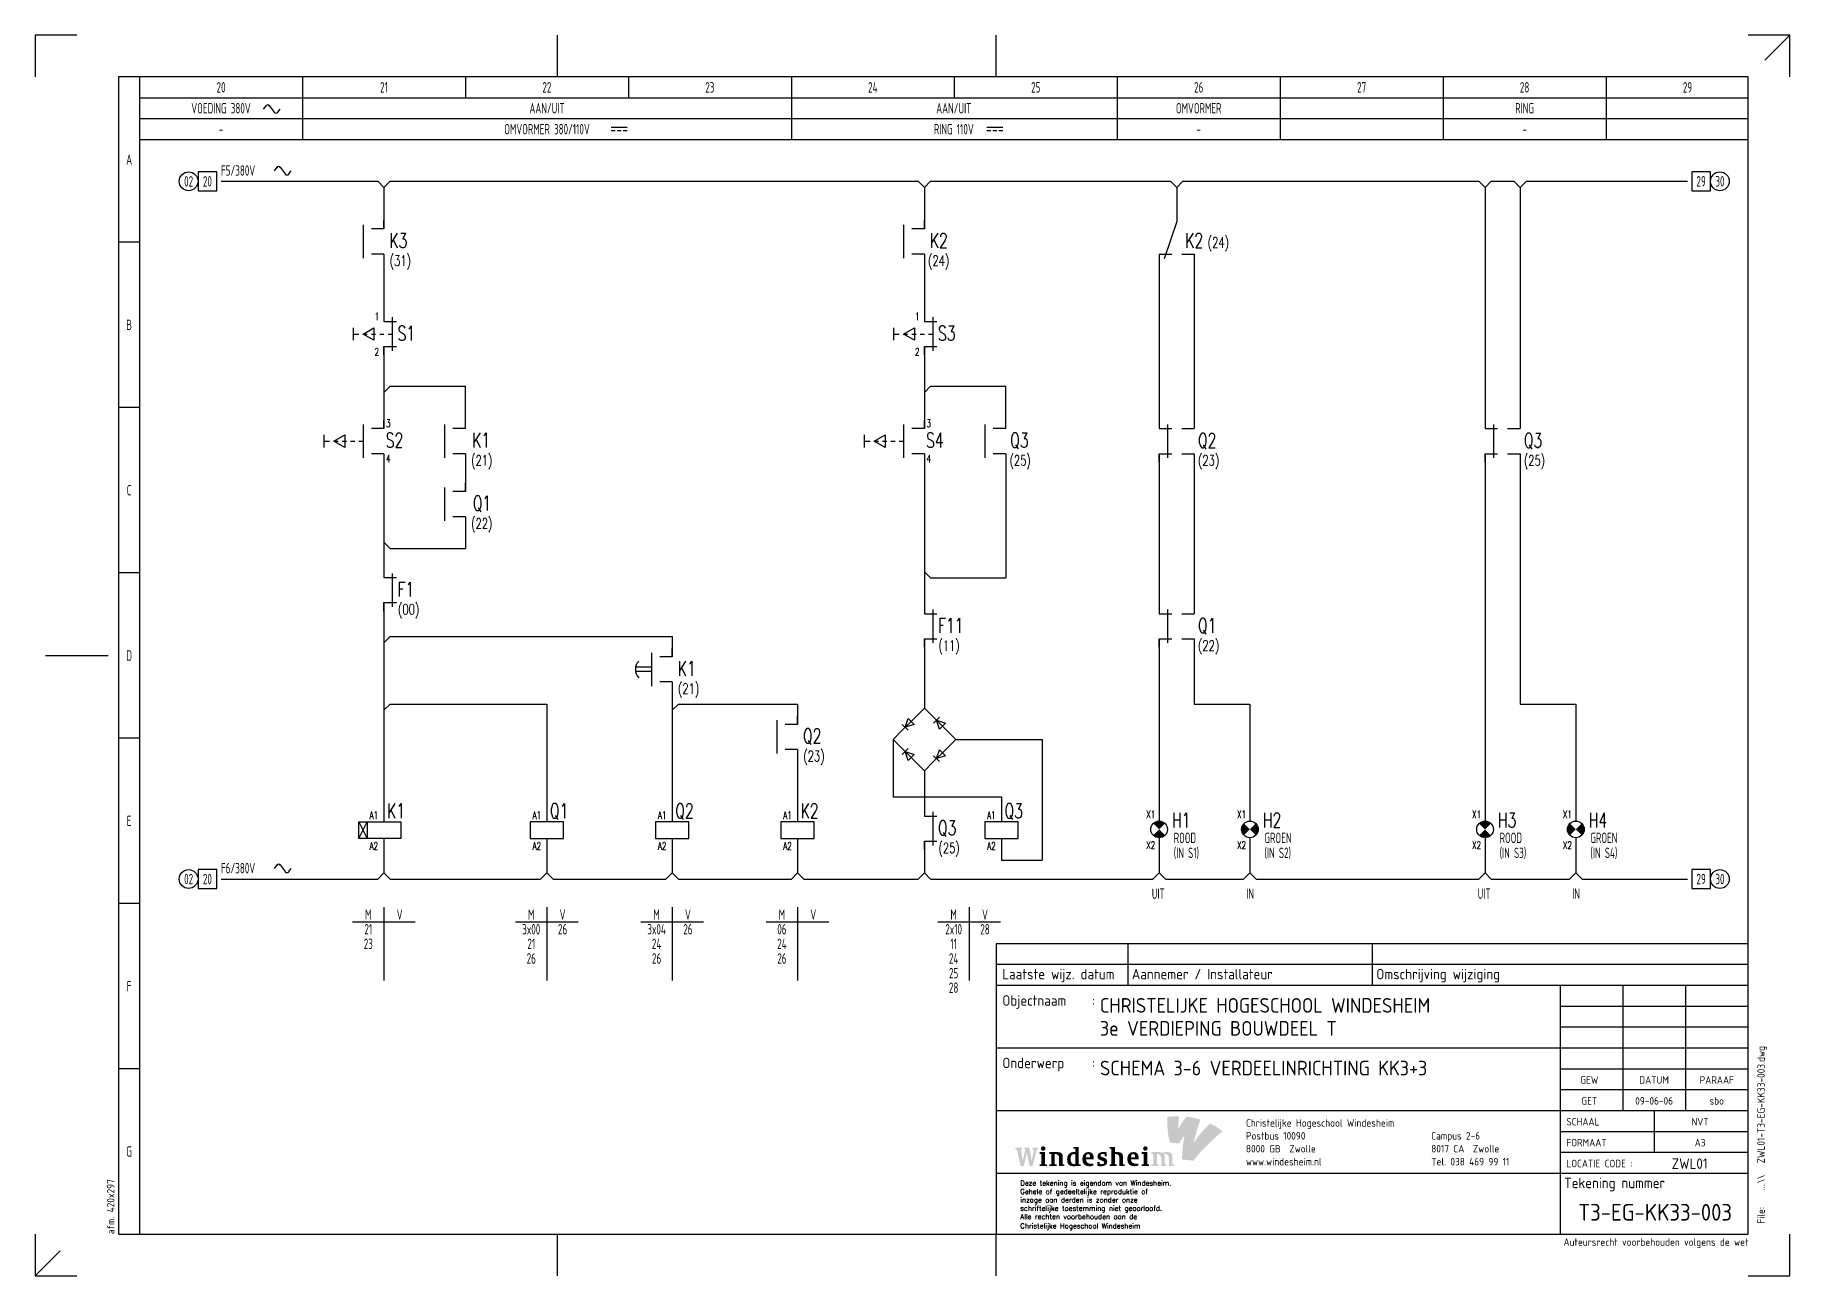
# Model space of a CAD drawing. Header units: millimetres. Extents: x 0 to 420, y 0 to 297.
import ezdxf
from ezdxf.enums import TextEntityAlignment as Align

# ---------------------------------------------------------------- set-up
doc = ezdxf.new("R2010")
doc.units = ezdxf.units.MM
doc.layers.get('0').update_dxf_attribs({"linetype": 'CONTINUOUS'})
for name, color, linetype in [('00att018', 1, 'CONTINUOUS'), ('00att025', 2, 'CONTINUOUS'), ('00att035', 3, 'CONTINUOUS'), ('00att050', 4, 'CONTINUOUS'), ('00kad018', 1, 'CONTINUOUS'), ('00kad025', 2, 'CONTINUOUS'), ('00kad070', 5, 'CONTINUOUS'), ('BL$2----_KADER', 7, 'CONTINUOUS'), ('BL$4----_STEMPEL', 7, 'CONTINUOUS'), ('ByLayer', 2, 'CONTINUOUS'), ('D25', 1, 'CONTINUOUS'), ('D35', 2, 'CONTINUOUS'), ('EL6-----', 7, 'CONTINUOUS'), ('LAAG_1', 160, 'CONTINUOUS')]:
    doc.layers.add(name, color=color, linetype=linetype)
doc.styles.add('EDU', font='ROMANS.SHX', dxfattribs={"height": 2.5})
doc.styles.add('ISO', font='isocp.shx')
doc.styles.add('ROMANS', font='romans', dxfattribs={"height": 2})
doc.styles.get("Standard").update_dxf_attribs({"font": 'ISOCP'})

msp = doc.modelspace()

# ---------------------------------------------------------------- texts
at = {"layer": 'D25', "color": 1, "width": 0.7}
for s, p in [('A', (22.5, 267.21)), ('B', (22.5, 227.64)), ('C', (22.5, 188.07)), ('D', (22.5, 148.5)), ('E', (22.5, 108.93)), ('F', (22.5, 69.36)), ('G', (22.5, 29.79))]:
    msp.add_text(s, height=2.5, dxfattribs=at).set_placement(p, align=Align.MIDDLE)
at = {"layer": 'D25', "width": 0.7}
for tag, p in [('20', (44.5, 284.5)), ('21', (83.5, 284.5)), ('22', (122.5, 284.5)), ('23', (161.5, 284.5)), ('24', (200.5, 284.5)), ('25', (239.5, 284.5)), ('26', (278.5, 284.5)), ('27', (317.5, 284.5)), ('28', (356.5, 284.5)), ('29', (395.5, 284.5))]:
    msp.add_attdef(tag, text='', height=2.5, dxfattribs=at).set_placement(p, align=Align.MIDDLE)
at = {"layer": 'D35', "color": 1, "linetype": 'Continuous', "width": 0.7}
for s, p in [('VOEDING 380V', (44.5, 279.5)), ('AAN/UIT', (122.53, 279.5)), ('AAN/UIT', (219.89, 279.5)), ('OMVORMER', (278.5, 279.5)), ('RING', (356.5, 279.5)), ('-', (44.5, 274.5)), ('OMVORMER 380/110V', (122.53, 274.5)), ('RING 110V', (219.89, 274.5)), ('-', (278.5, 274.5)), ('-', (356.5, 274.5))]:
    msp.add_text(s, height=2.5, dxfattribs=at).set_placement(p, align=Align.MIDDLE)
for s, p in [('F5/380V', (44.5, 263.35)), ('ROOD', (272.52, 103.6)), ('GROEN', (294.25, 103.6)), ('ROOD', (350.52, 103.6)), ('GROEN', (372.25, 103.6)), ('(IN S1)', (272.52, 100.02)), ('(IN S2)', (294.25, 100.02)), ('(IN S3)', (350.52, 100.02)), ('(IN S4)', (372.25, 100.02)), ('F6/380V', (44.5, 96.35)), ('UIT', (267.27, 90.24)), ('IN', (289.88, 90.24)), ('UIT', (345.27, 90.24)), ('IN', (367.88, 90.24))]:
    msp.add_text(s, height=2.5, dxfattribs=at).set_placement(p)
at = {"layer": 'D35', "color": 2, "style": 'ROMANS', "width": 0.7}
for s, p in [('K3', (84.79, 246.08)), ('K2', (214.14, 246.08)), ('K2', (275.27, 246.08)), ('S1', (86.75, 223.89)), ('S3', (216.09, 223.89)), ('S2', (83.92, 198.28)), ('K1', (104.6, 198.28)), ('S4', (213.26, 198.28)), ('Q3', (233.38, 198.28)), ('Q1', (104.77, 183.2)), ('F1', (86.75, 162.59)), ('F11', (216.09, 153.93)), ('K1', (153.79, 143.65)), ('Q2', (183.79, 127.5)), ('K1', (84.22, 109.57)), ('Q1', (123.22, 109.57)), ('Q2', (153.22, 109.57)), ('K2', (183.22, 109.57)), ('Q3', (232.02, 109.57)), ('H1', (272.11, 107.36)), ('H2', (293.85, 107.36)), ('H3', (350.11, 107.36)), ('H4', (371.85, 107.36)), ('Q3', (216.09, 105.49))]:
    msp.add_text(s, height=3.5, dxfattribs=at).set_placement(p)
at = {"layer": 'D35', "color": 1, "linetype": 'Continuous', "style": 'ROMANS', "width": 0.7}
for s, height, p in [('(24)', 2.5, (280.66, 246.1)), ('(31)', 2.5, (84.86, 241.74)), ('(24)', 2.5, (213.72, 241.74)), ('1', 1.8, (81.25, 228.77)), ('1', 1.8, (210.59, 228.77)), ('2', 1.8, (81.25, 220.28)), ('2', 1.8, (210.59, 220.28)), ('3', 1.8, (84, 203.16)), ('3', 1.8, (213.35, 203.16)), ('4', 1.8, (84, 194.72)), ('(21)', 2.5, (104.36, 193.94)), ('4', 1.8, (213.35, 194.72)), ('(25)', 2.5, (233.22, 193.94)), ('(23)', 2.5, (278.32, 193.94)), ('(25)', 2.5, (356.32, 193.94)), ('(22)', 2.5, (104.36, 178.86)), ('(00)', 2.5, (86.86, 158.29)), ('(11)', 2.5, (216.21, 149.63)), ('(22)', 2.5, (278.32, 149.63)), ('(21)', 2.5, (153.86, 139.31)), ('(23)', 2.5, (183.86, 123.16)), ('A1', 1.8, (80.05, 109.36)), ('A1', 1.8, (119.05, 109.36)), ('A1', 1.8, (149.05, 109.36)), ('A1', 1.8, (179.05, 109.36)), ('A1', 1.8, (227.86, 109.36)), ('X1', 1.8, (265.93, 109.56)), ('X1', 1.8, (287.67, 109.56)), ('X1', 1.8, (343.93, 109.56)), ('X1', 1.8, (365.67, 109.56)), ('A2', 1.8, (80.05, 102)), ('A2', 1.8, (119.05, 102)), ('A2', 1.8, (149.05, 102)), ('A2', 1.8, (179.05, 102)), ('(25)', 2.5, (216.21, 101.19)), ('A2', 1.8, (227.86, 102)), ('X2', 1.8, (265.93, 102.2)), ('X2', 1.8, (287.67, 102.2)), ('X2', 1.8, (343.93, 102.2)), ('X2', 1.8, (365.67, 102.2))]:
    msp.add_text(s, height=height, dxfattribs=at).set_placement(p)
at = {"layer": 'D35', "color": 2, "linetype": 'Continuous', "style": 'ROMANS', "width": 0.7}
for s, p in [('Q2', (278.32, 198.24)), ('Q3', (356.32, 198.24)), ('Q1', (278.32, 153.93))]:
    msp.add_text(s, height=3.5, dxfattribs=at).set_placement(p)
at = {"layer": 'D35', "color": 1, "linetype": 'Continuous', "width": 0.7}
msp.add_attdef('28', text='', height=2.5, dxfattribs=at).set_placement((219.85, 68.99), align=Align.MIDDLE)

# ---------------------------------------------------------------- blocks, each defined once
blk = doc.blocks.new('a3-windesheim-hor')
at = {"layer": '00kad018', "color": 1}
for p, q in [((0, 297), (0, 287)), ((10, 297), (0, 297)), ((125, 287), (125, 297)), ((230, 287), (230, 297)), ((420, 297), (410, 297)), ((420, 297), (414, 291)), ((420, 287), (420, 297)), ((2.5, 148.5), (17.5, 148.5)), ((0, 10), (0, 0)), ((125, 0), (125, 10)), ((230, 0), (230, 10)), ((420, 0), (420, 10)), ((0, 0), (6, 6)), ((0, 0), (10, 0)), ((410, 0), (420, 0))]:
    blk.add_line(p, q, dxfattribs=at)
at = {"layer": '00kad070', "color": 5}
for p, q in [((20, 287), (20, 10)), ((410, 287), (20, 287)), ((410, 10), (410, 287)), ((20, 10), (410, 10))]:
    blk.add_line(p, q, dxfattribs=at)
at = {"layer": '00att018', "color": 1, "style": 'ISO'}
blk.add_text('afm. 420x297', height=1.8, rotation=90, dxfattribs=at).set_placement((19, 10))
blk.add_text('Auteursrecht voorbehouden volgens de wet', height=1.8, dxfattribs=at).set_placement((410.08, 7.2), align=Align.RIGHT)
blk = doc.blocks.new('AI9-BLK4')
at = {"layer": 'LAAG_1'}
h = blk.add_hatch(color=40, dxfattribs=at)
edge = h.paths.add_edge_path()
edge.add_spline(control_points=[(7.13, 7.18), (4.76, 4.71), (2.6, 2.64), (-0.67, -2.09), (0, 0.48), (1.33, 5.88), (2.58, 8.98), (0.66, 9.66), (-2.22, 10.26), (-4.13, 10.42), (-5.47, 8.84), (-7.52, 5.49), (-8.07, 4.43), (-8, 6.89), (-7.74, 9.27), (-7.64, 10.61), (-9.57, 10.7), (-11, 10.61), (-13.21, 10.31), (-13.29, 6), (-13.05, 2.03), (-12.01, -2), (-10.76, -2.09), (-7.6, -2.36), (-7.6, -2.36), (-7.12, -1.66), (-6.13, -0.03), (-4.98, 1.41), (-5.44, -0.9), (-5.87, -4.06), (-6.06, -7.16), (-6.12, -8.14), (-6.15, -9.12), (-6.16, -10.06), (-4.67, -10.18), (-0.96, -10.58), (-0.72, -10.61), (-0.72, -10.61), (-0.71, -10.6), (-0.71, -10.6), (-0.7, -10.59), (-0.7, -10.58), (-0.69, -10.58), (0.69, -8.77), (2.26, -6.96), (3.63, -5.5), (4.7, -4.37), (5.74, -3.33), (6.72, -2.37), (9.27, 0.11), (11.5, 2.08), (13.21, 3.49), (11.03, 5.13), (9.48, 6.13), (7.13, 7.18)], knot_values=[0, 0, 0, 0, 1, 1, 1, 2, 2, 2, 3, 3, 3, 4, 4, 4, 5, 5, 5, 6, 6, 6, 7, 7, 7, 8, 8, 8, 9, 9, 9, 10, 10, 10, 11, 11, 11, 12, 12, 12, 13, 13, 13, 14, 14, 14, 15, 15, 15, 16, 16, 16, 17, 17, 17, 18, 18, 18, 18], degree=3, periodic=0)
h = blk.add_hatch(color=154, dxfattribs=at)
edge = h.paths.add_edge_path()
edge.add_spline(control_points=[(-0.71, -10.6), (-0.71, -10.6), (-0.71, -10.6), (-0.71, -10.6), (-0.74, -10.63), (-0.72, -10.62), (-0.71, -10.6)], knot_values=[0, 0, 0, 0, 1, 1, 1, 2, 2, 2, 2], degree=3, periodic=0)
h = blk.add_hatch(color=154, dxfattribs=at)
edge = h.paths.add_edge_path()
edge.add_spline(control_points=[(-0.71, -10.6), (-0.71, -10.6), (-0.7, -10.6), (-0.7, -10.6), (-0.67, -10.57), (-0.69, -10.59), (-0.71, -10.6)], knot_values=[0, 0, 0, 0, 1, 1, 1, 2, 2, 2, 2], degree=3, periodic=0)
blk = doc.blocks.new('AI9-BLK3')
at = {"layer": 'LAAG_1'}
h = blk.add_hatch(color=154, dxfattribs=at)
edge = h.paths.add_edge_path()
edge.add_spline(control_points=[(-27.78, 3.24), (-27.78, 3.24), (-29.75, -4.72), (-29.75, -4.72), (-29.75, -4.72), (-31.22, -4.72), (-31.22, -4.72), (-31.22, -4.72), (-32.46, 1.79), (-32.46, 1.79), (-32.46, 1.79), (-33.95, -4.72), (-33.95, -4.72), (-33.95, -4.72), (-35.41, -4.72), (-35.41, -4.72), (-35.41, -4.72), (-37.24, 3.24), (-37.24, 3.24), (-37.24, 3.24), (-38.03, 3.24), (-38.03, 3.24), (-38.03, 3.24), (-38.03, 4.16), (-38.03, 4.16), (-38.03, 4.16), (-34.81, 4.16), (-34.81, 4.16), (-34.81, 4.16), (-34.81, 3.24), (-34.81, 3.24), (-34.81, 3.24), (-35.38, 3.24), (-35.38, 3.24), (-35.38, 3.24), (-34.43, -2.11), (-34.43, -2.11), (-34.43, -2.11), (-33.18, 3.26), (-33.18, 3.26), (-33.18, 3.26), (-33.73, 3.26), (-33.73, 3.26), (-33.73, 3.26), (-33.73, 4.16), (-33.73, 4.16), (-33.73, 4.16), (-31.32, 4.16), (-31.32, 4.16), (-31.32, 4.16), (-30.15, -2.11), (-30.15, -2.11), (-30.15, -2.11), (-29.03, 3.24), (-29.03, 3.24), (-29.03, 3.24), (-29.84, 3.24), (-29.84, 3.24), (-29.84, 3.24), (-29.84, 4.16), (-29.84, 4.16), (-29.84, 4.16), (-27.18, 4.16), (-27.18, 4.16), (-27.18, 4.16), (-27.18, 3.24), (-27.18, 3.24), (-27.18, 3.24), (-27.78, 3.24), (-27.78, 3.24)], knot_values=[0, 0, 0, 0, 1, 1, 1, 2, 2, 2, 3, 3, 3, 4, 4, 4, 5, 5, 5, 6, 6, 6, 7, 7, 7, 8, 8, 8, 9, 9, 9, 10, 10, 10, 11, 11, 11, 12, 12, 12, 13, 13, 13, 14, 14, 14, 15, 15, 15, 16, 16, 16, 17, 17, 17, 18, 18, 18, 19, 19, 19, 20, 20, 20, 21, 21, 21, 22, 22, 22, 23, 23, 23, 23], degree=3, periodic=0)
h = blk.add_hatch(color=154, dxfattribs=at)
edge = h.paths.add_edge_path()
edge.add_spline(control_points=[(-26.42, -4.7), (-26.42, -4.7), (-26.42, -3.87), (-26.42, -3.87), (-26.42, -3.87), (-25.47, -3.87), (-25.47, -3.87), (-25.47, -3.87), (-25.47, 1.17), (-25.47, 1.17), (-25.47, 1.17), (-26.42, 1.17), (-26.42, 1.17), (-26.42, 1.17), (-26.42, 1.99), (-26.42, 1.99), (-26.42, 1.99), (-23.75, 1.99), (-23.75, 1.99), (-23.75, 1.99), (-23.75, -3.87), (-23.75, -3.87), (-23.75, -3.87), (-22.88, -3.87), (-22.88, -3.87), (-22.88, -3.87), (-22.88, -4.7), (-22.88, -4.7), (-22.88, -4.7), (-26.42, -4.7), (-26.42, -4.7)], knot_values=[0, 0, 0, 0, 1, 1, 1, 2, 2, 2, 3, 3, 3, 4, 4, 4, 5, 5, 5, 6, 6, 6, 7, 7, 7, 8, 8, 8, 9, 9, 9, 10, 10, 10, 10], degree=3, periodic=0)
edge = h.paths.add_edge_path()
edge.add_spline(control_points=[(-24.66, 2.67), (-25.25, 2.67), (-25.71, 3.15), (-25.71, 3.74), (-25.71, 4.33), (-25.25, 4.79), (-24.66, 4.79), (-24.07, 4.79), (-23.58, 4.33), (-23.58, 3.74), (-23.58, 3.15), (-24.07, 2.67), (-24.66, 2.67)], knot_values=[0, 0, 0, 0, 1, 1, 1, 2, 2, 2, 3, 3, 3, 4, 4, 4, 4], degree=3, periodic=0)
h = blk.add_hatch(color=154, dxfattribs=at)
edge = h.paths.add_edge_path()
edge.add_spline(control_points=[(-17.02, -4.7), (-17.02, -4.7), (-17.02, -0.94), (-17.02, -0.94), (-17.02, -0.3), (-17.19, 0.21), (-17.5, 0.52), (-17.87, 0.9), (-18.34, 1.07), (-18.89, 1.07), (-18.95, 1.07), (-19.03, 1.07), (-19.09, 1.06), (-19.09, 1.06), (-19.09, -3.87), (-19.09, -3.87), (-19.09, -3.87), (-18.24, -3.87), (-18.24, -3.87), (-18.24, -3.87), (-18.24, -4.7), (-18.24, -4.7), (-18.24, -4.7), (-21.72, -4.7), (-21.72, -4.7), (-21.72, -4.7), (-21.72, -3.87), (-21.72, -3.87), (-21.72, -3.87), (-20.8, -3.87), (-20.8, -3.87), (-20.8, -3.87), (-20.8, 1.17), (-20.8, 1.17), (-20.8, 1.17), (-21.72, 1.17), (-21.72, 1.17), (-21.72, 1.17), (-21.72, 1.99), (-21.72, 1.99), (-21.72, 1.99), (-19.44, 1.99), (-19.44, 1.99), (-19.15, 1.99), (-18.89, 2.03), (-18.56, 2.03), (-16.96, 2.03), (-16.32, 1.86), (-15.88, 1.41), (-15.46, 1), (-15.3, 0.57), (-15.3, -0.15), (-15.3, -0.15), (-15.3, -3.87), (-15.3, -3.87), (-15.3, -3.87), (-14.5, -3.87), (-14.5, -3.87), (-14.5, -3.87), (-14.5, -4.7), (-14.5, -4.7), (-14.5, -4.7), (-17.02, -4.7), (-17.02, -4.7)], knot_values=[0, 0, 0, 0, 1, 1, 1, 2, 2, 2, 3, 3, 3, 4, 4, 4, 5, 5, 5, 6, 6, 6, 7, 7, 7, 8, 8, 8, 9, 9, 9, 10, 10, 10, 11, 11, 11, 12, 12, 12, 13, 13, 13, 14, 14, 14, 15, 15, 15, 16, 16, 16, 17, 17, 17, 18, 18, 18, 19, 19, 19, 20, 20, 20, 21, 21, 21, 21], degree=3, periodic=0)
h = blk.add_hatch(color=154, dxfattribs=at)
edge = h.paths.add_edge_path(flags=16)
edge.add_spline(control_points=[(-6.76, -4.7), (-6.76, -4.7), (-6.76, -3.87), (-6.76, -3.87), (-6.76, -3.87), (-7.62, -3.87), (-7.62, -3.87), (-7.62, -3.87), (-7.62, 4.46), (-7.62, 4.46), (-7.62, 4.46), (-10.2, 4.46), (-10.2, 4.46), (-10.2, 4.46), (-10.2, 3.64), (-10.2, 3.64), (-10.2, 3.64), (-9.32, 3.64), (-9.32, 3.64), (-9.32, 3.64), (-9.32, 1.95), (-9.32, 1.95), (-9.59, 2), (-9.79, 2.04), (-10.19, 2.04), (-11.95, 2.04), (-13.23, 0.68), (-13.23, -1.45), (-13.23, -3.83), (-12.29, -4.77), (-10.28, -4.77), (-9.86, -4.77), (-9.32, -4.7), (-9.12, -4.7), (-9.12, -4.7), (-6.76, -4.7), (-6.76, -4.7)], knot_values=[0, 0, 0, 0, 1, 1, 1, 2, 2, 2, 3, 3, 3, 4, 4, 4, 5, 5, 5, 6, 6, 6, 7, 7, 7, 8, 8, 8, 9, 9, 9, 10, 10, 10, 11, 11, 11, 12, 12, 12, 12], degree=3, periodic=0)
edge = h.paths.add_edge_path()
edge.add_spline(control_points=[(-9.28, -3.73), (-9.49, -3.76), (-9.62, -3.78), (-9.79, -3.78), (-10.77, -3.78), (-11.52, -3.12), (-11.52, -1.21), (-11.52, 0.4), (-10.88, 1.06), (-10, 1.06), (-9.71, 1.06), (-9.48, 1.02), (-9.28, 0.97), (-9.28, 0.97), (-9.28, -3.73), (-9.28, -3.73)], knot_values=[0, 0, 0, 0, 1, 1, 1, 2, 2, 2, 3, 3, 3, 4, 4, 4, 5, 5, 5, 5], degree=3, periodic=0)
h = blk.add_hatch(color=154, dxfattribs=at)
edge = h.paths.add_edge_path(flags=16)
edge.add_spline(control_points=[(-0.43, -1.4), (-0.43, 1.03), (-1.16, 2.05), (-3.05, 2.05), (-4.8, 2.05), (-5.93, 0.7), (-5.93, -1.35), (-5.93, -3.59), (-4.75, -4.76), (-2.66, -4.76), (-1.92, -4.76), (-1.25, -4.65), (-0.71, -4.43), (-0.71, -4.43), (-0.71, -3.47), (-0.71, -3.47), (-1.15, -3.57), (-1.59, -3.59), (-2.01, -3.59), (-3.43, -3.59), (-4.18, -2.54), (-4.18, -1.4), (-4.18, -1.4), (-0.43, -1.4), (-0.43, -1.4)], knot_values=[0, 0, 0, 0, 1, 1, 1, 2, 2, 2, 3, 3, 3, 4, 4, 4, 5, 5, 5, 6, 6, 6, 7, 7, 7, 8, 8, 8, 8], degree=3, periodic=0)
edge = h.paths.add_edge_path()
edge.add_spline(control_points=[(-2.19, -0.48), (-2.19, -0.48), (-4.21, -0.48), (-4.21, -0.48), (-4.21, 0.48), (-3.76, 1.08), (-3.17, 1.08), (-2.58, 1.08), (-2.19, 0.63), (-2.19, -0.48)], knot_values=[0, 0, 0, 0, 1, 1, 1, 2, 2, 2, 3, 3, 3, 3], degree=3, periodic=0)
h = blk.add_hatch(color=154, dxfattribs=at)
edge = h.paths.add_edge_path()
edge.add_spline(control_points=[(3.18, -4.79), (2.42, -4.79), (1.53, -4.63), (1.31, -4.55), (1.31, -4.55), (1.31, -2.67), (1.31, -2.67), (1.31, -2.67), (2.34, -2.67), (2.34, -2.67), (2.34, -2.67), (2.34, -3.62), (2.34, -3.62), (2.58, -3.7), (2.94, -3.79), (3.32, -3.79), (4.14, -3.79), (4.53, -3.52), (4.53, -3.03), (4.53, -2.53), (4.09, -2.3), (3.53, -2.1), (3.53, -2.1), (2.71, -1.81), (2.71, -1.81), (1.84, -1.5), (1.32, -0.99), (1.32, 0.08), (1.32, 1.19), (2.31, 2.08), (3.93, 2.08), (4.57, 2.08), (5.29, 2), (5.66, 1.88), (5.66, 1.88), (5.66, 0.04), (5.66, 0.04), (5.66, 0.04), (4.69, 0.04), (4.69, 0.04), (4.69, 0.04), (4.69, 1), (4.69, 1), (4.43, 1.07), (4.17, 1.11), (3.89, 1.11), (3.16, 1.11), (2.8, 0.83), (2.8, 0.37), (2.8, -0.04), (3.05, -0.24), (3.64, -0.43), (3.64, -0.43), (4.44, -0.7), (4.44, -0.7), (5.37, -1.01), (6, -1.57), (6, -2.6), (6, -4), (4.84, -4.79), (3.18, -4.79)], knot_values=[0, 0, 0, 0, 1, 1, 1, 2, 2, 2, 3, 3, 3, 4, 4, 4, 5, 5, 5, 6, 6, 6, 7, 7, 7, 8, 8, 8, 9, 9, 9, 10, 10, 10, 11, 11, 11, 12, 12, 12, 13, 13, 13, 14, 14, 14, 15, 15, 15, 16, 16, 16, 17, 17, 17, 18, 18, 18, 19, 19, 19, 20, 20, 20, 20], degree=3, periodic=0)
h = blk.add_hatch(color=154, dxfattribs=at)
edge = h.paths.add_edge_path()
edge.add_spline(control_points=[(11.81, -4.7), (11.81, -4.7), (11.81, -1.02), (11.81, -1.02), (11.81, -0.32), (11.67, 0.19), (11.34, 0.52), (10.95, 0.91), (10.48, 1.07), (9.97, 1.07), (9.88, 1.07), (9.79, 1.06), (9.75, 1.06), (9.75, 1.06), (9.75, -3.87), (9.75, -3.87), (9.75, -3.87), (10.59, -3.87), (10.59, -3.87), (10.59, -3.87), (10.59, -4.7), (10.59, -4.7), (10.59, -4.7), (7.11, -4.7), (7.11, -4.7), (7.11, -4.7), (7.11, -3.87), (7.11, -3.87), (7.11, -3.87), (8.03, -3.87), (8.03, -3.87), (8.03, -3.87), (8.03, 3.64), (8.03, 3.64), (8.03, 3.64), (7.16, 3.64), (7.16, 3.64), (7.16, 3.64), (7.16, 4.46), (7.16, 4.46), (7.16, 4.46), (9.75, 4.46), (9.75, 4.46), (9.75, 4.46), (9.75, 1.99), (9.75, 1.99), (9.93, 2), (10.23, 2.03), (10.54, 2.03), (11.88, 2.03), (12.52, 1.84), (12.96, 1.4), (13.39, 0.97), (13.53, 0.51), (13.53, -0.15), (13.53, -0.15), (13.53, -3.87), (13.53, -3.87), (13.53, -3.87), (14.34, -3.87), (14.34, -3.87), (14.34, -3.87), (14.34, -4.7), (14.34, -4.7), (14.34, -4.7), (11.81, -4.7), (11.81, -4.7)], knot_values=[0, 0, 0, 0, 1, 1, 1, 2, 2, 2, 3, 3, 3, 4, 4, 4, 5, 5, 5, 6, 6, 6, 7, 7, 7, 8, 8, 8, 9, 9, 9, 10, 10, 10, 11, 11, 11, 12, 12, 12, 13, 13, 13, 14, 14, 14, 15, 15, 15, 16, 16, 16, 17, 17, 17, 18, 18, 18, 19, 19, 19, 20, 20, 20, 21, 21, 21, 22, 22, 22, 22], degree=3, periodic=0)
h = blk.add_hatch(color=154, dxfattribs=at)
edge = h.paths.add_edge_path(flags=16)
edge.add_spline(control_points=[(21.09, -1.4), (21.09, 1.03), (20.36, 2.05), (18.47, 2.05), (16.72, 2.05), (15.6, 0.7), (15.6, -1.35), (15.6, -3.59), (16.77, -4.76), (18.87, -4.76), (19.6, -4.76), (20.27, -4.65), (20.81, -4.43), (20.81, -4.43), (20.81, -3.47), (20.81, -3.47), (20.37, -3.57), (19.93, -3.59), (19.52, -3.59), (18.09, -3.59), (17.35, -2.54), (17.35, -1.4), (17.35, -1.4), (21.09, -1.4), (21.09, -1.4)], knot_values=[0, 0, 0, 0, 1, 1, 1, 2, 2, 2, 3, 3, 3, 4, 4, 4, 5, 5, 5, 6, 6, 6, 7, 7, 7, 8, 8, 8, 8], degree=3, periodic=0)
edge = h.paths.add_edge_path()
edge.add_spline(control_points=[(19.33, -0.48), (19.33, -0.48), (17.31, -0.48), (17.31, -0.48), (17.31, 0.48), (17.76, 1.08), (18.35, 1.08), (18.94, 1.08), (19.33, 0.63), (19.33, -0.48)], knot_values=[0, 0, 0, 0, 1, 1, 1, 2, 2, 2, 3, 3, 3, 3], degree=3, periodic=0)
h = blk.add_hatch(color=154, dxfattribs=at)
edge = h.paths.add_edge_path()
edge.add_spline(control_points=[(22.47, -4.7), (22.47, -4.7), (22.47, -3.87), (22.47, -3.87), (22.47, -3.87), (23.42, -3.87), (23.42, -3.87), (23.42, -3.87), (23.42, 1.17), (23.42, 1.17), (23.42, 1.17), (22.47, 1.17), (22.47, 1.17), (22.47, 1.17), (22.47, 1.99), (22.47, 1.99), (22.47, 1.99), (25.13, 1.99), (25.13, 1.99), (25.13, 1.99), (25.13, -3.87), (25.13, -3.87), (25.13, -3.87), (26, -3.87), (26, -3.87), (26, -3.87), (26, -4.7), (26, -4.7), (26, -4.7), (22.47, -4.7), (22.47, -4.7)], knot_values=[0, 0, 0, 0, 1, 1, 1, 2, 2, 2, 3, 3, 3, 4, 4, 4, 5, 5, 5, 6, 6, 6, 7, 7, 7, 8, 8, 8, 9, 9, 9, 10, 10, 10, 10], degree=3, periodic=0)
edge = h.paths.add_edge_path()
edge.add_spline(control_points=[(24.23, 2.67), (23.64, 2.67), (23.18, 3.15), (23.18, 3.74), (23.18, 4.33), (23.64, 4.79), (24.23, 4.79), (24.82, 4.79), (25.31, 4.33), (25.31, 3.74), (25.31, 3.15), (24.82, 2.67), (24.23, 2.67)], knot_values=[0, 0, 0, 0, 1, 1, 1, 2, 2, 2, 3, 3, 3, 4, 4, 4, 4], degree=3, periodic=0)
h = blk.add_hatch(color=154, dxfattribs=at)
edge = h.paths.add_edge_path()
edge.add_spline(control_points=[(35.52, -4.7), (35.52, -4.7), (35.52, -0.89), (35.52, -0.89), (35.52, -0.3), (35.34, 0.21), (35.04, 0.52), (34.66, 0.9), (34.24, 1.07), (33.55, 1.07), (33.41, 1.07), (33.28, 1.05), (33.17, 1.03), (33.4, 0.83), (33.52, 0.35), (33.52, -0.07), (33.52, -0.07), (33.52, -3.87), (33.52, -3.87), (33.52, -3.87), (34.3, -3.87), (34.3, -3.87), (34.3, -3.87), (34.3, -4.7), (34.3, -4.7), (34.3, -4.7), (31.82, -4.7), (31.82, -4.7), (31.82, -4.7), (31.82, -0.89), (31.82, -0.89), (31.82, -0.18), (31.64, 0.24), (31.34, 0.53), (30.95, 0.92), (30.5, 1.07), (30.01, 1.07), (29.96, 1.07), (29.9, 1.06), (29.8, 1.06), (29.8, 1.06), (29.8, -3.87), (29.8, -3.87), (29.8, -3.87), (30.64, -3.87), (30.64, -3.87), (30.64, -3.87), (30.64, -4.7), (30.64, -4.7), (30.64, -4.7), (27.17, -4.7), (27.17, -4.7), (27.17, -4.7), (27.17, -3.87), (27.17, -3.87), (27.17, -3.87), (28.09, -3.87), (28.09, -3.87), (28.09, -3.87), (28.09, 1.17), (28.09, 1.17), (28.09, 1.17), (27.17, 1.17), (27.17, 1.17), (27.17, 1.17), (27.17, 1.99), (27.17, 1.99), (27.17, 1.99), (29.58, 1.99), (29.58, 1.99), (29.86, 1.99), (30.2, 2.03), (30.42, 2.03), (31.35, 2.03), (31.94, 1.93), (32.49, 1.67), (32.96, 1.86), (33.67, 2.01), (34.45, 2.01), (35.63, 2.01), (36.25, 1.82), (36.67, 1.4), (37.08, 0.99), (37.23, 0.53), (37.23, -0.08), (37.23, -0.08), (37.23, -3.87), (37.23, -3.87), (37.23, -3.87), (38.03, -3.87), (38.03, -3.87), (38.03, -3.87), (38.03, -4.7), (38.03, -4.7), (38.03, -4.7), (35.52, -4.7), (35.52, -4.7)], knot_values=[0, 0, 0, 0, 1, 1, 1, 2, 2, 2, 3, 3, 3, 4, 4, 4, 5, 5, 5, 6, 6, 6, 7, 7, 7, 8, 8, 8, 9, 9, 9, 10, 10, 10, 11, 11, 11, 12, 12, 12, 13, 13, 13, 14, 14, 14, 15, 15, 15, 16, 16, 16, 17, 17, 17, 18, 18, 18, 19, 19, 19, 20, 20, 20, 21, 21, 21, 22, 22, 22, 23, 23, 23, 24, 24, 24, 25, 25, 25, 26, 26, 26, 27, 27, 27, 28, 28, 28, 29, 29, 29, 30, 30, 30, 31, 31, 31, 32, 32, 32, 32], degree=3, periodic=0)
blk = doc.blocks.new('CHW_ONDERHOEK')
at = {"layer": '00kad025', "color": 2}
for p, q in [((-190, 79.5), (-190, 69.5)), ((-10, 79.5), (-190, 79.5)), ((-158.5, 79.5), (-158.5, 69.5)), ((-100, 79.5), (-100, 69.5)), ((-10, 74.5), (-190, 74.5)), ((-40, 69.5), (-40, 39.5)), ((-25, 69.5), (-25, 39.5)), ((-10, 64.5), (-55, 64.5)), ((-10, 59.5), (-55, 59.5)), ((-10, 54.5), (-55, 54.5)), ((-10, 49.5), (-55, 49.5)), ((-32.5, 39.5), (-32.5, 34.5)), ((-32.5, 34.5), (-32.5, 29.5))]:
    blk.add_line(p, q, dxfattribs=at)
at = {"layer": '00kad070', "color": 5}
for p, q in [((-10, 69.5), (-190, 69.5)), ((-190, 69.5), (-190, 10)), ((-55, 69.5), (-55, 10)), ((-55, 54.5), (-190, 54.5)), ((-10, 44.5), (-55, 44.5)), ((-10, 39.5), (-190, 39.5)), ((-10, 34.5), (-55, 34.5)), ((-10, 29.5), (-55, 29.5)), ((-55, 24.5), (-190, 24.5)), ((-10, 24.5), (-55, 24.5))]:
    blk.add_line(p, q, dxfattribs=at)
at = {"color": 7, "xscale": 0.5, "yscale": 0.5, "zscale": 0.5}
for name, p in [('AI9-BLK4', (-142.4, 32.89)), ('AI9-BLK3', (-166.39, 28.63))]:
    blk.add_blockref(name, p, dxfattribs=at)
at = {"color": 1, "style": 'ISO'}
for s, p in [('Christelijke Hogeschool Windesheim', (-130.19, 35.71)), ('Postbus 10090', (-130.19, 32.63)), ('Campus 2-6', (-85.85, 32.63)), ('8000 GB  Zwolle', (-130.19, 29.54)), ('8017 CA  Zwolle', (-85.85, 29.54)), ('www.windesheim.nl', (-130.19, 26.45)), ('Tel. 038 469 99 11', (-85.85, 26.45))]:
    blk.add_text(s, height=1.8, dxfattribs=at).set_placement(p)
at = {"layer": '00att018', "color": 1, "style": 'ISO'}
for s, p in [('GEW', (-48, 46)), ('DATUM', (-32.5, 46)), ('PARAAF', (-17.5, 46)), ('GET', (-48, 41))]:
    blk.add_text(s, height=1.8, dxfattribs=at).set_placement(p, align=Align.CENTER)
for s, p in [('SCHAAL', (-53.5, 36)), ('FORMAAT', (-53.5, 31))]:
    blk.add_text(s, height=1.8, dxfattribs=at).set_placement(p)
at = {"layer": '00att018', "color": 1, "linetype": 'Continuous', "style": 'EDU'}
for s, p in [('Deze tekening is eigendom van Windesheim.', (-184.2, 21.6)), ('Gehele of gedeeltelijke reproduktie of', (-184.2, 19.6)), ('inzage aan derden is zonder onze', (-184.2, 17.6)), ('schriftelijke toestemming niet geoorloofd.', (-184.2, 15.6)), ('Alle rechten voorbehouden aan de', (-184.2, 13.6)), ('Christelijke Hogeschool Windesheim', (-184.2, 11.38))]:
    blk.add_text(s, height=1.2, dxfattribs=at).set_placement(p)
at = {"layer": '00att018', "color": 1, "style": 'ISO', "width": 0.9}
blk.add_text('....\\\\', height=1.8, rotation=90, dxfattribs=at).set_placement((-6, 20.5))
at = {"layer": '00att018', "color": 1, "style": 'ISO'}
blk.add_text('File:', height=1.8, rotation=90, dxfattribs=at).set_placement((-6, 12.5))
for tag, p in [('WZ_CODED', (-48, 66.07)), ('WZ_DATUMD', (-32.5, 66.07)), ('WZ_WZGOEDD', (-17.5, 66.07)), ('WZ_CODEC', (-48, 61.07)), ('WZ_DATUMC', (-32.5, 61.07)), ('WZ_WZGOEDC', (-17.5, 61.07)), ('WZ_CODEB', (-48, 56.07)), ('WZ_DATUMB', (-32.5, 56.07)), ('WZ_WZGOEDB', (-17.5, 56.07)), ('WZ_CODEA', (-48, 51.07)), ('WZ_DATUMA', (-32.5, 51.07)), ('WZ_WZGOEDA', (-17.5, 51.07)), ('TKDATCREAT', (-32.5, 41)), ('TKINIT', (-17.5, 41)), ('TKSCHAAL', (-21.5, 36)), ('TKFORMAAT', (-21.5, 31))]:
    blk.add_attdef(tag, text='', height=1.8, dxfattribs=at).set_placement(p, align=Align.CENTER)
blk.add_attdef('DWGNAME', (-6, 26.93), '', height=1.8, rotation=90, dxfattribs=at)
at = {"layer": '00att025', "color": 2, "style": 'ISO'}
for s, p in [('Objectnaam', (-188.5, 64.67)), ('Onderwerp', (-188.5, 49.72)), ('Tekening nummer', (-54, 21))]:
    blk.add_text(s, height=2.5, dxfattribs=at).set_placement(p)
at = {"layer": '00att025', "style": 'ISO'}
for p in [(-167.02, 64.67), (-167.02, 49.78)]:
    blk.add_text(':', height=2.5, dxfattribs=at).set_placement(p)
at = {"layer": '00att025', "color": 1, "style": 'ISO'}
blk.add_text('LOCATIE CODE :', height=1.8, dxfattribs=at).set_placement((-53.5, 26))
at = {"layer": '00att025', "color": 2, "style": 'ISO'}
for tag, p in [('WZ_DATUM', (-184, 75.9)), ('WZ_AANNEMER_INSTALATEUR', (-157.5, 75.9)), ('WZ_OMSCHR', (-99, 75.9))]:
    blk.add_attdef(tag, p, '', height=2.5, dxfattribs=at)
at = {"layer": '00att025', "color": 3, "style": 'ISO'}
blk.add_attdef('TKVRIJ2', text='', height=2.5, dxfattribs=at).set_placement((-24, 25.62), align=Align.CENTER)
at = {"layer": '00att035', "color": 3, "style": 'ISO'}
for s, p in [('Laatste wijz. datum', (-188.5, 71)), ('Aannemer / Installateur', (-157.5, 71)), ('Omschrijving wijziging', (-99, 71))]:
    blk.add_text(s, height=2.5, dxfattribs=at).set_placement(p)
for tag, p in [('PROMSCHR', (-165.14, 63)), ('TK1OMSCHR', (-165.14, 57.5)), ('TK2OMSCHR', (-165.14, 48)), ('TKVRIJ1', (-165.14, 42.5))]:
    blk.add_attdef(tag, p, '', height=3.5, dxfattribs=at)
at = {"layer": '00att050', "color": 4, "style": 'ISO'}
blk.add_attdef('TKFASE', text='', height=5, dxfattribs=at).set_placement((-14.5, 82), align=Align.RIGHT)
blk.add_attdef('TKTEKNR', text='', height=5, dxfattribs=at).set_placement((-32.25, 13.23), align=Align.CENTER)
blk = doc.blocks.new('020204')
at = {"linetype": 'Continuous'}
for points in [[(-2, 0), (-1.33, 0.89)], [(-0.67, 0.89), (0.55, -0.74)], [(1.43, -0.74), (1.99, 0)]]:
    blk.add_lwpolyline(points, dxfattribs=at)
for centre, radius, start, end in [((-1, 0.53), 0.488, 25.9844, 154.0156), ((0.99, -0.42), 0.549, 216.8699, 323.1301)]:
    blk.add_arc(centre, radius, start, end, dxfattribs=at)
blk = doc.blocks.new('BOVEN')
at = {"layer": 'D25'}
for q in [(1.5, 0), (-1.5, 0)]:
    blk.add_line((0, -1.5), q, dxfattribs=at)
blk = doc.blocks.new('0702A1')
at = {"linetype": 'Continuous'}
for p, q in [((0, -2), (0, 0)), ((-5, -1), (-5, -9)), ((0, -2), (-3, -2)), ((0, -8), (-3, -8)), ((0, -8), (0, -10))]:
    blk.add_line(p, q, dxfattribs=at)
for tag, p, height in [('BOV', (2, -1), 2), ('TEKST', (2, -6), 2.5), ('OND', (2, -10), 2)]:
    blk.add_attdef(tag, p, '', height=height, dxfattribs=at)
blk = doc.blocks.new('VOOR45')
at = {"layer": 'D25'}
blk.add_lwpolyline([(-5.5, -2.25), (-1, -2.25), (-1, 2.25), (-5.5, 2.25)], close=True, dxfattribs=at)
blk.add_circle((-7.75, 0), 2.25, dxfattribs=at)
at = {"layer": 'D25', "width": 0.7}
for tag, p in [('L', (-7.75, 0)), ('R', (-3.25, 0))]:
    blk.add_attdef(tag, text='', height=2.5, dxfattribs=at).set_placement(p, align=Align.MIDDLE)
blk = doc.blocks.new('MV-NED')
at = {"layer": 'D25'}
for p, q in [((-146.75, -86.5), (-146.75, -104)), ((-154.25, -90), (-139.25, -90))]:
    blk.add_line(p, q, dxfattribs=at)
at = {"layer": 'D25', "width": 0.7}
for s, p in [('M', (-150.5, -88.25)), ('V', (-143, -88.25))]:
    blk.add_text(s, height=2.5, dxfattribs=at).set_placement(p, align=Align.MIDDLE)
for tag, p in [('MAAK-1', (-150.5, -91.75)), ('VERBREEK-1', (-143, -91.75)), ('MAAK-2', (-150.5, -95.25)), ('VERBREEK-2', (-143, -95.25)), ('MAAK-3', (-150.5, -98.75)), ('VERBREEK-3', (-143, -98.75)), ('MAAK-4', (-150.5, -102.25)), ('VERBREEK-4', (-143, -102.25))]:
    blk.add_attdef(tag, text='', height=2.5, dxfattribs=at).set_placement(p, align=Align.MIDDLE)
blk = doc.blocks.new('ACHTER45')
at = {"layer": 'D25'}
blk.add_lwpolyline([(1, -2.25), (5.5, -2.25), (5.5, 2.25), (1, 2.25)], close=True, dxfattribs=at)
blk.add_circle((7.75, 0), 2.25, dxfattribs=at)
at = {"layer": 'D25', "width": 0.7}
for tag, p in [('L', (3.25, 0)), ('R', (7.75, 0))]:
    blk.add_attdef(tag, text='', height=2.5, dxfattribs=at).set_placement(p, align=Align.MIDDLE)
blk = doc.blocks.new('0213A1')
at = {"linetype": 'Continuous'}
for p, q in [((-9.4, 1.5), (-9.4, -1.5)), ((-9.4, 0), (-8, 0)), ((-7, 0), (-6, 0)), ((-5, 0), (-4, 0)), ((-3, 0), (-2, 0)), ((-1, 0), (0, 0))]:
    blk.add_line(p, q, dxfattribs=at)
blk.add_lwpolyline([(-7, 0), (-4.4, 1.5), (-4.4, -1.5)], close=True, dxfattribs=at)
blk = doc.blocks.new('99J006')
at = {"linetype": 'Continuous'}
for p, q in [((0, 0), (0, -2)), ((0, -2), (3, -2)), ((2, -1), (2, -9)), ((0, -10), (0, -8)), ((0, -8), (3, -8))]:
    blk.add_line(p, q, dxfattribs=at)
for tag, p, height in [('BOV', (4, -1), 2), ('TEKST', (4, -6), 2.5), ('OND', (4, -10), 2)]:
    blk.add_attdef(tag, p, '', height=height, dxfattribs=at)
blk = doc.blocks.new('071501')
blk.add_lwpolyline([(0, -4), (4, -4), (4, 0), (-4, 0), (-4, -4)], close=True)
blk = doc.blocks.new('SIGL-RD')
at = {"layer": 'ByLayer', "color": 2, "const_width": 2}
for points in [[(0.71, 0.71, 0.414214), (-0.71, 0.71, 1)], [(0.71, -0.71, -0.414214), (-0.71, -0.71, -1)]]:
    blk.add_lwpolyline(points, format="xyb", dxfattribs=at)
at = {"layer": 'ByLayer', "color": 1}
blk.add_circle((0, 0), 2, dxfattribs=at)
blk = doc.blocks.new('020203')
for p, q in [((-1.84, 0), (2, 0)), ((-1.84, -0.8), (-0.88, -0.8)), ((-0.4, -0.8), (0.56, -0.8)), ((1.04, -0.8), (2, -0.8))]:
    blk.add_line(p, q)
blk = doc.blocks.new('0701A6')
at = {"linetype": 'Continuous'}
for points in [[(-0.03, 0.5), (-3.78, 0.5)], [(-0.03, -0.5), (-3.78, -0.5)]]:
    blk.add_lwpolyline(points, dxfattribs=at)
blk.add_arc((-1, 0), 2.83, 135, 225, dxfattribs=at)
blk = doc.blocks.new('071508')
for p, q in [((-6, -4), (-4, 0)), ((-6, 0), (-4, -4)), ((-4, 0), (-4, -4))]:
    blk.add_line(p, q)
blk.add_lwpolyline([(-6, 0), (4, 0), (4, -4), (-6, -4)], close=True)

# ---------------------------------------------------------------- linework, layer by layer
at = {"layer": 'D35', "color": 5}
for p, q in [((25, 287), (20, 287)), ((64, 287), (64, 282)), ((103, 287), (103, 282)), ((142, 287), (142, 282)), ((181, 287), (181, 282)), ((220, 287), (220, 282)), ((259, 287), (259, 282)), ((298, 287), (298, 282)), ((337, 287), (337, 282)), ((376, 287), (376, 282)), ((25, 282), (410, 282)), ((64, 282), (64, 272)), ((181, 282), (181, 272)), ((259, 282), (259, 272)), ((298, 282), (298, 272)), ((337, 282), (337, 272)), ((376, 282), (376, 272)), ((25, 277), (410, 277)), ((25, 272), (410, 272)), ((25, 247.43), (20, 247.43)), ((25, 207.86), (20, 207.86)), ((25, 168.29), (20, 168.29)), ((25, 128.71), (20, 128.71)), ((25, 89.14), (20, 89.14)), ((25, 49.57), (20, 49.57))]:
    msp.add_line(p, q, dxfattribs=at)
at = {"layer": 'D35', "color": 1, "linetype": 'Continuous'}
for p, q in [((44.5, 262), (82, 262)), ((83.5, 260.5), (83.5, 250.6)), ((85, 262), (211.34, 262)), ((212.84, 260.5), (212.84, 250.6)), ((214.34, 262), (271.73, 262)), ((273.23, 260.5), (273.23, 252.35)), ((274.73, 262), (345.53, 262)), ((347.03, 260.5), (347.03, 202.8)), ((348.53, 262), (353.94, 262)), ((355.44, 260.5), (355.44, 202.8)), ((356.94, 262), (395.5, 262)), ((83.5, 244.6), (83.5, 228.45)), ((212.84, 244.6), (212.84, 228.45)), ((269.03, 244.6), (269.03, 202.8)), ((269.03, 244.6), (272.03, 244.6)), ((274.44, 244.6), (277.44, 244.6)), ((277.44, 244.6), (277.44, 202.8)), ((83.5, 222.45), (83.5, 202.8)), ((212.84, 222.45), (212.84, 202.8)), ((83.5, 211.49), (85, 212.99)), ((85, 212.99), (103, 212.99)), ((103, 204.8), (103, 212.99)), ((212.84, 211.49), (214.34, 212.99)), ((214.34, 212.99), (232.34, 212.99)), ((232.34, 204.8), (232.34, 212.99)), ((274.44, 202.8), (277.44, 202.8)), ((352.44, 202.8), (355.44, 202.8)), ((83.5, 196.8), (83.5, 167.15)), ((103, 194.8), (103, 187.72)), ((212.84, 196.8), (212.84, 158.5)), ((232.34, 196.8), (232.34, 167.06)), ((269.03, 196.8), (269.03, 158.5)), ((274.44, 196.8), (277.44, 196.8)), ((277.44, 196.8), (277.44, 158.5)), ((347.03, 196.8), (347.03, 108.88)), ((352.44, 196.8), (355.44, 196.8)), ((355.44, 196.8), (355.44, 136.88)), ((103, 181.72), (103, 174.13)), ((83.5, 175.63), (85, 174.13)), ((85, 174.13), (103, 174.13)), ((212.84, 168.56), (214.34, 167.06)), ((214.34, 167.06), (232.34, 167.06)), ((83.5, 161.15), (83.5, 108.68)), ((274.44, 158.5), (277.44, 158.5)), ((83.5, 151.53), (85, 153.03)), ((85, 153.03), (152.5, 153.03)), ((152.5, 153.03), (152.5, 148.17)), ((212.84, 152.5), (212.84, 135.9)), ((269.03, 152.5), (269.03, 108.88)), ((274.44, 152.5), (277.44, 152.5)), ((277.44, 152.5), (277.44, 136.88)), ((152.5, 142.17), (152.5, 108.68)), ((83.5, 135.38), (85, 136.88)), ((85, 136.88), (122.5, 136.88)), ((122.5, 136.88), (122.5, 108.68)), ((152.5, 135.38), (154, 136.88)), ((154, 136.88), (182.5, 136.88)), ((182.5, 136.88), (182.5, 132.02)), ((277.44, 136.88), (290.76, 136.88)), ((290.76, 136.88), (290.76, 108.88)), ((355.44, 136.88), (368.76, 136.88)), ((368.76, 136.88), (368.76, 108.88)), ((182.5, 126.02), (182.5, 108.68)), ((205.34, 128.4), (205.34, 114.65)), ((220.34, 128.4), (241, 128.4)), ((241, 128.4), (241, 99.48)), ((212.84, 120.9), (212.84, 110.06)), ((205.34, 114.65), (231.3, 114.65)), ((231.3, 114.65), (231.3, 108.68)), ((83.5, 104.68), (83.5, 96.5)), ((122.5, 104.68), (122.5, 96.5)), ((152.5, 104.68), (152.5, 96.5)), ((182.5, 104.68), (182.5, 96.5)), ((212.84, 104.06), (212.84, 96.5)), ((231.3, 104.68), (231.3, 99.48)), ((269.03, 104.88), (269.03, 96.5)), ((290.76, 104.88), (290.76, 96.5)), ((347.03, 104.88), (347.03, 96.5)), ((368.76, 104.88), (368.76, 96.5)), ((231.3, 99.48), (241, 99.48)), ((44.5, 95), (82, 95)), ((83.5, 96.5), (82, 95)), ((83.5, 96.5), (85, 95)), ((85, 95), (121, 95)), ((122.5, 96.5), (121, 95)), ((122.5, 96.5), (124, 95)), ((124, 95), (151, 95)), ((152.5, 96.5), (151, 95)), ((152.5, 96.5), (154, 95)), ((154, 95), (181, 95)), ((182.5, 96.5), (181, 95)), ((182.5, 96.5), (184, 95)), ((184, 95), (211.34, 95)), ((212.84, 96.5), (211.34, 95)), ((212.84, 96.5), (214.34, 95)), ((214.34, 95), (267.53, 95)), ((269.03, 96.5), (267.53, 95)), ((269.03, 96.5), (270.53, 95)), ((270.53, 95), (289.26, 95)), ((290.76, 96.5), (289.26, 95)), ((290.76, 96.5), (292.26, 95)), ((292.26, 95), (345.53, 95)), ((347.03, 96.5), (345.53, 95)), ((347.03, 96.5), (348.53, 95)), ((348.53, 95), (367.26, 95)), ((368.76, 96.5), (367.26, 95)), ((368.76, 96.5), (370.26, 95)), ((370.26, 95), (395.5, 95))]:
    msp.add_line(p, q, dxfattribs=at)
at = {"layer": 'D35', "color": 2, "linetype": 'Continuous'}
msp.add_line((273.23, 252.35), (270.2, 243.47), dxfattribs=at)
for points in [[(212.84, 135.9), (210.37, 133.43)], [(215.04, 133.71), (212.84, 135.9)], [(207.54, 130.6), (205.34, 128.4)], [(210.37, 133.43), (207.54, 130.6)], [(207.54, 132.02), (208.95, 130.6)], [(217.87, 130.88), (215.04, 133.71)], [(216.45, 133.71), (215.04, 132.29)], [(220.34, 128.4), (217.87, 130.88)], [(207.54, 126.21), (205.34, 128.4)], [(210.37, 123.38), (207.54, 126.21)], [(208.95, 126.21), (207.54, 124.79)], [(220.34, 128.4), (217.87, 125.93)], [(212.84, 120.9), (210.37, 123.38)], [(215.04, 123.1), (212.84, 120.9)], [(217.87, 125.93), (215.04, 123.1)], [(215.04, 124.52), (216.45, 123.1)]]:
    msp.add_lwpolyline(points, dxfattribs=at)
for points in [[(209.66, 132.72), (210.37, 132.02), (208.25, 131.31), (208.95, 133.43)], [(217.16, 131.59), (216.45, 130.88), (215.75, 133), (217.87, 132.29)], [(209.66, 124.09), (208.95, 123.38), (208.25, 125.5), (210.37, 124.79)], [(217.16, 125.22), (217.87, 124.52), (215.75, 123.81), (216.45, 125.93)]]:
    msp.add_lwpolyline(points, close=True, dxfattribs=at)
at = {"layer": 'EL6-----', "color": 5}
msp.add_line((25, 287), (25, 10), dxfattribs=at)

# ---------------------------------------------------------------- block references
at = {"layer": 'BL$2----_KADER'}
msp.add_blockref('a3-windesheim-hor', (0, 0), dxfattribs=at)
at = {"layer": 'BL$4----_STEMPEL'}
ref = msp.add_blockref('CHW_ONDERHOEK', (420, 0), dxfattribs=at)
ref.add_attrib('TKTEKNR', 'T3-EG-KK33-003', dxfattribs={"layer": '00att050', "color": 4, "height": 4, "style": 'ISO'}).set_placement((387.75, 13.23), align=Align.CENTER)
ref.add_attrib('TKDATCREAT', '09-06-06', dxfattribs={"layer": '00att018', "color": 1, "height": 1.8, "style": 'ISO'}).set_placement((387.5, 41), align=Align.CENTER)
ref.add_attrib('TKINIT', 'sbo', dxfattribs={"layer": '00att018', "color": 1, "height": 1.8, "style": 'ISO'}).set_placement((402.5, 41), align=Align.CENTER)
ref.add_attrib('TKSCHAAL', 'NVT', dxfattribs={"layer": '00att018', "color": 1, "height": 1.8, "style": 'ISO'}).set_placement((398.5, 36), align=Align.CENTER)
ref.add_attrib('TKFORMAAT', 'A3', dxfattribs={"layer": '00att018', "color": 1, "height": 1.8, "style": 'ISO'}).set_placement((398.5, 31), align=Align.CENTER)
ref.add_attrib('TKVRIJ2', 'ZWL01', dxfattribs={"layer": '00att025', "color": 3, "height": 2.5, "style": 'ISO'}).set_placement((396, 25.62), align=Align.CENTER)
ref.add_attrib('PROMSCHR', 'CHRISTELIJKE HOGESCHOOL WINDESHEIM', (254.86, 63), dxfattribs={"layer": '00att035', "color": 3, "height": 3.5, "style": 'ISO'})
ref.add_attrib('TK2OMSCHR', 'SCHEMA 3-6 VERDEELINRICHTING KK3+3', (254.86, 48), dxfattribs={"layer": '00att035', "color": 3, "height": 3.5, "style": 'ISO'})
ref.add_attrib('TKFILE', 'ZWL01-T3-EG-KK33-003.dwg', (414, 26.93), dxfattribs={"layer": '00att018', "color": 1, "height": 1.8, "rotation": 90, "style": 'ISO'})
ref.add_attrib('TK1OMSCHR', '3e VERDIEPING BOUWDEEL T', (254.86, 57.5), dxfattribs={"layer": '00att035', "color": 3, "height": 3.5, "style": 'ISO'})
at = {"layer": 'D25', "color": 1, "linetype": 'Continuous'}
msp.add_blockref('0701A6', (147.5, 145.17), dxfattribs=at)
at = {"layer": 'D35', "color": 1, "linetype": 'Continuous'}
for name, p in [('020204', (56.69, 279.28)), ('020204', (59.3, 264.5)), ('BOVEN', (83.5, 262)), ('BOVEN', (212.84, 262)), ('BOVEN', (273.23, 262)), ('BOVEN', (347.03, 262)), ('BOVEN', (355.44, 262)), ('0702A1', (83.5, 252.6)), ('0702A1', (212.84, 252.6)), ('0213A1', (85.5, 225.45)), ('99J006', (83.5, 230.45)), ('0213A1', (214.84, 225.45)), ('99J006', (212.84, 230.45)), ('0702A1', (83.5, 204.8)), ('0702A1', (103, 204.8)), ('0702A1', (212.84, 204.8)), ('0702A1', (232.34, 204.8)), ('99J006', (269.03, 204.8)), ('99J006', (347.03, 204.8)), ('0213A1', (78.5, 199.8)), ('0213A1', (207.84, 199.8)), ('0702A1', (103, 189.72)), ('99J006', (83.5, 169.15)), ('99J006', (212.84, 160.5)), ('99J006', (269.03, 160.5)), ('0702A1', (152.5, 150.17)), ('0702A1', (182.5, 134.02)), ('99J006', (212.84, 112.06)), ('SIGL-RD', (269.03, 106.88)), ('SIGL-RD', (347.03, 106.88)), ('020204', (59.3, 97.5))]:
    msp.add_blockref(name, p, dxfattribs=at)
at = {"layer": 'D35', "color": 2, "linetype": 'Continuous'}
for name, p in [('020203', (139.7, 275)), ('020203', (229.66, 275)), ('071508', (83.5, 108.68))]:
    msp.add_blockref(name, p, dxfattribs=at)
at = {"layer": 'D35', "color": 1, "linetype": 'Continuous'}
ref = msp.add_blockref('VOOR45', (44.5, 262), dxfattribs=at)
ref.add_attrib('R', '20', dxfattribs={"layer": 'D25', "linetype": 'Continuous', "height": 2.5, "width": 0.7}).set_placement((41.25, 262), align=Align.MIDDLE)
ref.add_attrib('L', '02', dxfattribs={"layer": 'D25', "linetype": 'Continuous', "height": 2.5, "width": 0.7}).set_placement((36.75, 262), align=Align.MIDDLE)
ref = msp.add_blockref('ACHTER45', (395.5, 262), dxfattribs=at)
ref.add_attrib('L', '29', dxfattribs={"layer": 'D25', "linetype": 'Continuous', "height": 2.5, "width": 0.7}).set_placement((398.75, 262), align=Align.MIDDLE)
ref.add_attrib('R', '30', dxfattribs={"layer": 'D25', "linetype": 'Continuous', "height": 2.5, "width": 0.7}).set_placement((403.25, 262), align=Align.MIDDLE)
at = {"layer": 'D35', "color": 2}
for p in [(122.5, 108.68), (152.5, 108.68), (182.5, 108.68), (231.3, 108.68)]:
    msp.add_blockref('071501', p, dxfattribs=at)
at = {"layer": 'D35', "color": 1, "linetype": 'Continuous', "rotation": 90}
for p in [(290.76, 106.88), (368.76, 106.88)]:
    msp.add_blockref('SIGL-RD', p, dxfattribs=at)
at = {"layer": 'D35', "color": 1, "linetype": 'Continuous'}
ref = msp.add_blockref('VOOR45', (44.5, 95), dxfattribs=at)
ref.add_attrib('R', '20', dxfattribs={"layer": 'D25', "linetype": 'Continuous', "height": 2.5, "width": 0.7}).set_placement((41.25, 95), align=Align.MIDDLE)
ref.add_attrib('L', '02', dxfattribs={"layer": 'D25', "linetype": 'Continuous', "height": 2.5, "width": 0.7}).set_placement((36.75, 95), align=Align.MIDDLE)
ref = msp.add_blockref('ACHTER45', (395.5, 95), dxfattribs=at)
ref.add_attrib('L', '29', dxfattribs={"layer": 'D25', "linetype": 'Continuous', "height": 2.5, "width": 0.7}).set_placement((398.75, 95), align=Align.MIDDLE)
ref.add_attrib('R', '30', dxfattribs={"layer": 'D25', "linetype": 'Continuous', "height": 2.5, "width": 0.7}).set_placement((403.25, 95), align=Align.MIDDLE)
ref = msp.add_blockref('MV-NED', (230.25, 174.73), dxfattribs=at)
ref.add_attrib('MAAK1', '21', dxfattribs={"layer": 'D25', "linetype": 'Continuous', "height": 2.5, "width": 0.7}).set_placement((79.75, 82.98), align=Align.MIDDLE)
ref.add_attrib('MAAK2', '23', dxfattribs={"layer": 'D25', "linetype": 'Continuous', "height": 2.5, "width": 0.7}).set_placement((79.75, 79.48), align=Align.MIDDLE)
ref = msp.add_blockref('MV-NED', (269.25, 174.73), dxfattribs=at)
ref.add_attrib('MAAK1', '3x00', dxfattribs={"layer": 'D25', "linetype": 'Continuous', "height": 2.5, "width": 0.7}).set_placement((118.75, 82.98), align=Align.MIDDLE)
ref.add_attrib('MAAK2', '21', dxfattribs={"layer": 'D25', "linetype": 'Continuous', "height": 2.5, "width": 0.7}).set_placement((118.75, 79.48), align=Align.MIDDLE)
ref.add_attrib('MAAK3', '26', dxfattribs={"layer": 'D25', "linetype": 'Continuous', "height": 2.5, "width": 0.7}).set_placement((118.75, 75.98), align=Align.MIDDLE)
ref.add_attrib('VERBREEK1', '26', dxfattribs={"layer": 'D25', "linetype": 'Continuous', "height": 2.5, "width": 0.7}).set_placement((126.25, 82.98), align=Align.MIDDLE)
ref = msp.add_blockref('MV-NED', (299.25, 174.73), dxfattribs=at)
ref.add_attrib('MAAK1', '3x04', dxfattribs={"layer": 'D25', "linetype": 'Continuous', "height": 2.5, "width": 0.7}).set_placement((148.75, 82.98), align=Align.MIDDLE)
ref.add_attrib('MAAK2', '24', dxfattribs={"layer": 'D25', "linetype": 'Continuous', "height": 2.5, "width": 0.7}).set_placement((148.75, 79.48), align=Align.MIDDLE)
ref.add_attrib('MAAK3', '26', dxfattribs={"layer": 'D25', "linetype": 'Continuous', "height": 2.5, "width": 0.7}).set_placement((148.75, 75.98), align=Align.MIDDLE)
ref.add_attrib('VERBREEK1', '26', dxfattribs={"layer": 'D25', "linetype": 'Continuous', "height": 2.5, "width": 0.7}).set_placement((156.25, 82.98), align=Align.MIDDLE)
ref = msp.add_blockref('MV-NED', (329.25, 174.73), dxfattribs=at)
ref.add_attrib('MAAK1', '06', dxfattribs={"layer": 'D25', "linetype": 'Continuous', "height": 2.5, "width": 0.7}).set_placement((178.75, 82.98), align=Align.MIDDLE)
ref.add_attrib('MAAK2', '24', dxfattribs={"layer": 'D25', "linetype": 'Continuous', "height": 2.5, "width": 0.7}).set_placement((178.75, 79.48), align=Align.MIDDLE)
ref.add_attrib('MAAK3', '26', dxfattribs={"layer": 'D25', "linetype": 'Continuous', "height": 2.5, "width": 0.7}).set_placement((178.75, 75.98), align=Align.MIDDLE)
ref = msp.add_blockref('MV-NED', (370.35, 174.73), dxfattribs=at)
ref.add_attrib('MAAK1', '2x10', dxfattribs={"layer": 'D25', "linetype": 'Continuous', "height": 2.5, "width": 0.7}).set_placement((219.85, 82.98), align=Align.MIDDLE)
ref.add_attrib('MAAK2', '11', dxfattribs={"layer": 'D25', "linetype": 'Continuous', "height": 2.5, "width": 0.7}).set_placement((219.85, 79.48), align=Align.MIDDLE)
ref.add_attrib('MAAK3', '24', dxfattribs={"layer": 'D25', "linetype": 'Continuous', "height": 2.5, "width": 0.7}).set_placement((219.85, 75.98), align=Align.MIDDLE)
ref.add_attrib('MAAK4', '25', dxfattribs={"layer": 'D25', "linetype": 'Continuous', "height": 2.5, "width": 0.7}).set_placement((219.85, 72.48), align=Align.MIDDLE)
ref.add_attrib('VERBREEK1', '28', dxfattribs={"layer": 'D25', "linetype": 'Continuous', "height": 2.5, "width": 0.7}).set_placement((227.35, 82.98), align=Align.MIDDLE)

msp.set_redraw_order([(e.dxf.handle, doc.entitydb.next_handle()) for e in msp.query("TEXT MTEXT ATTDEF DIMENSION ARC_DIMENSION")])  # texts and dimensions are drawn at this point

doc.saveas('drawing.dxf')
